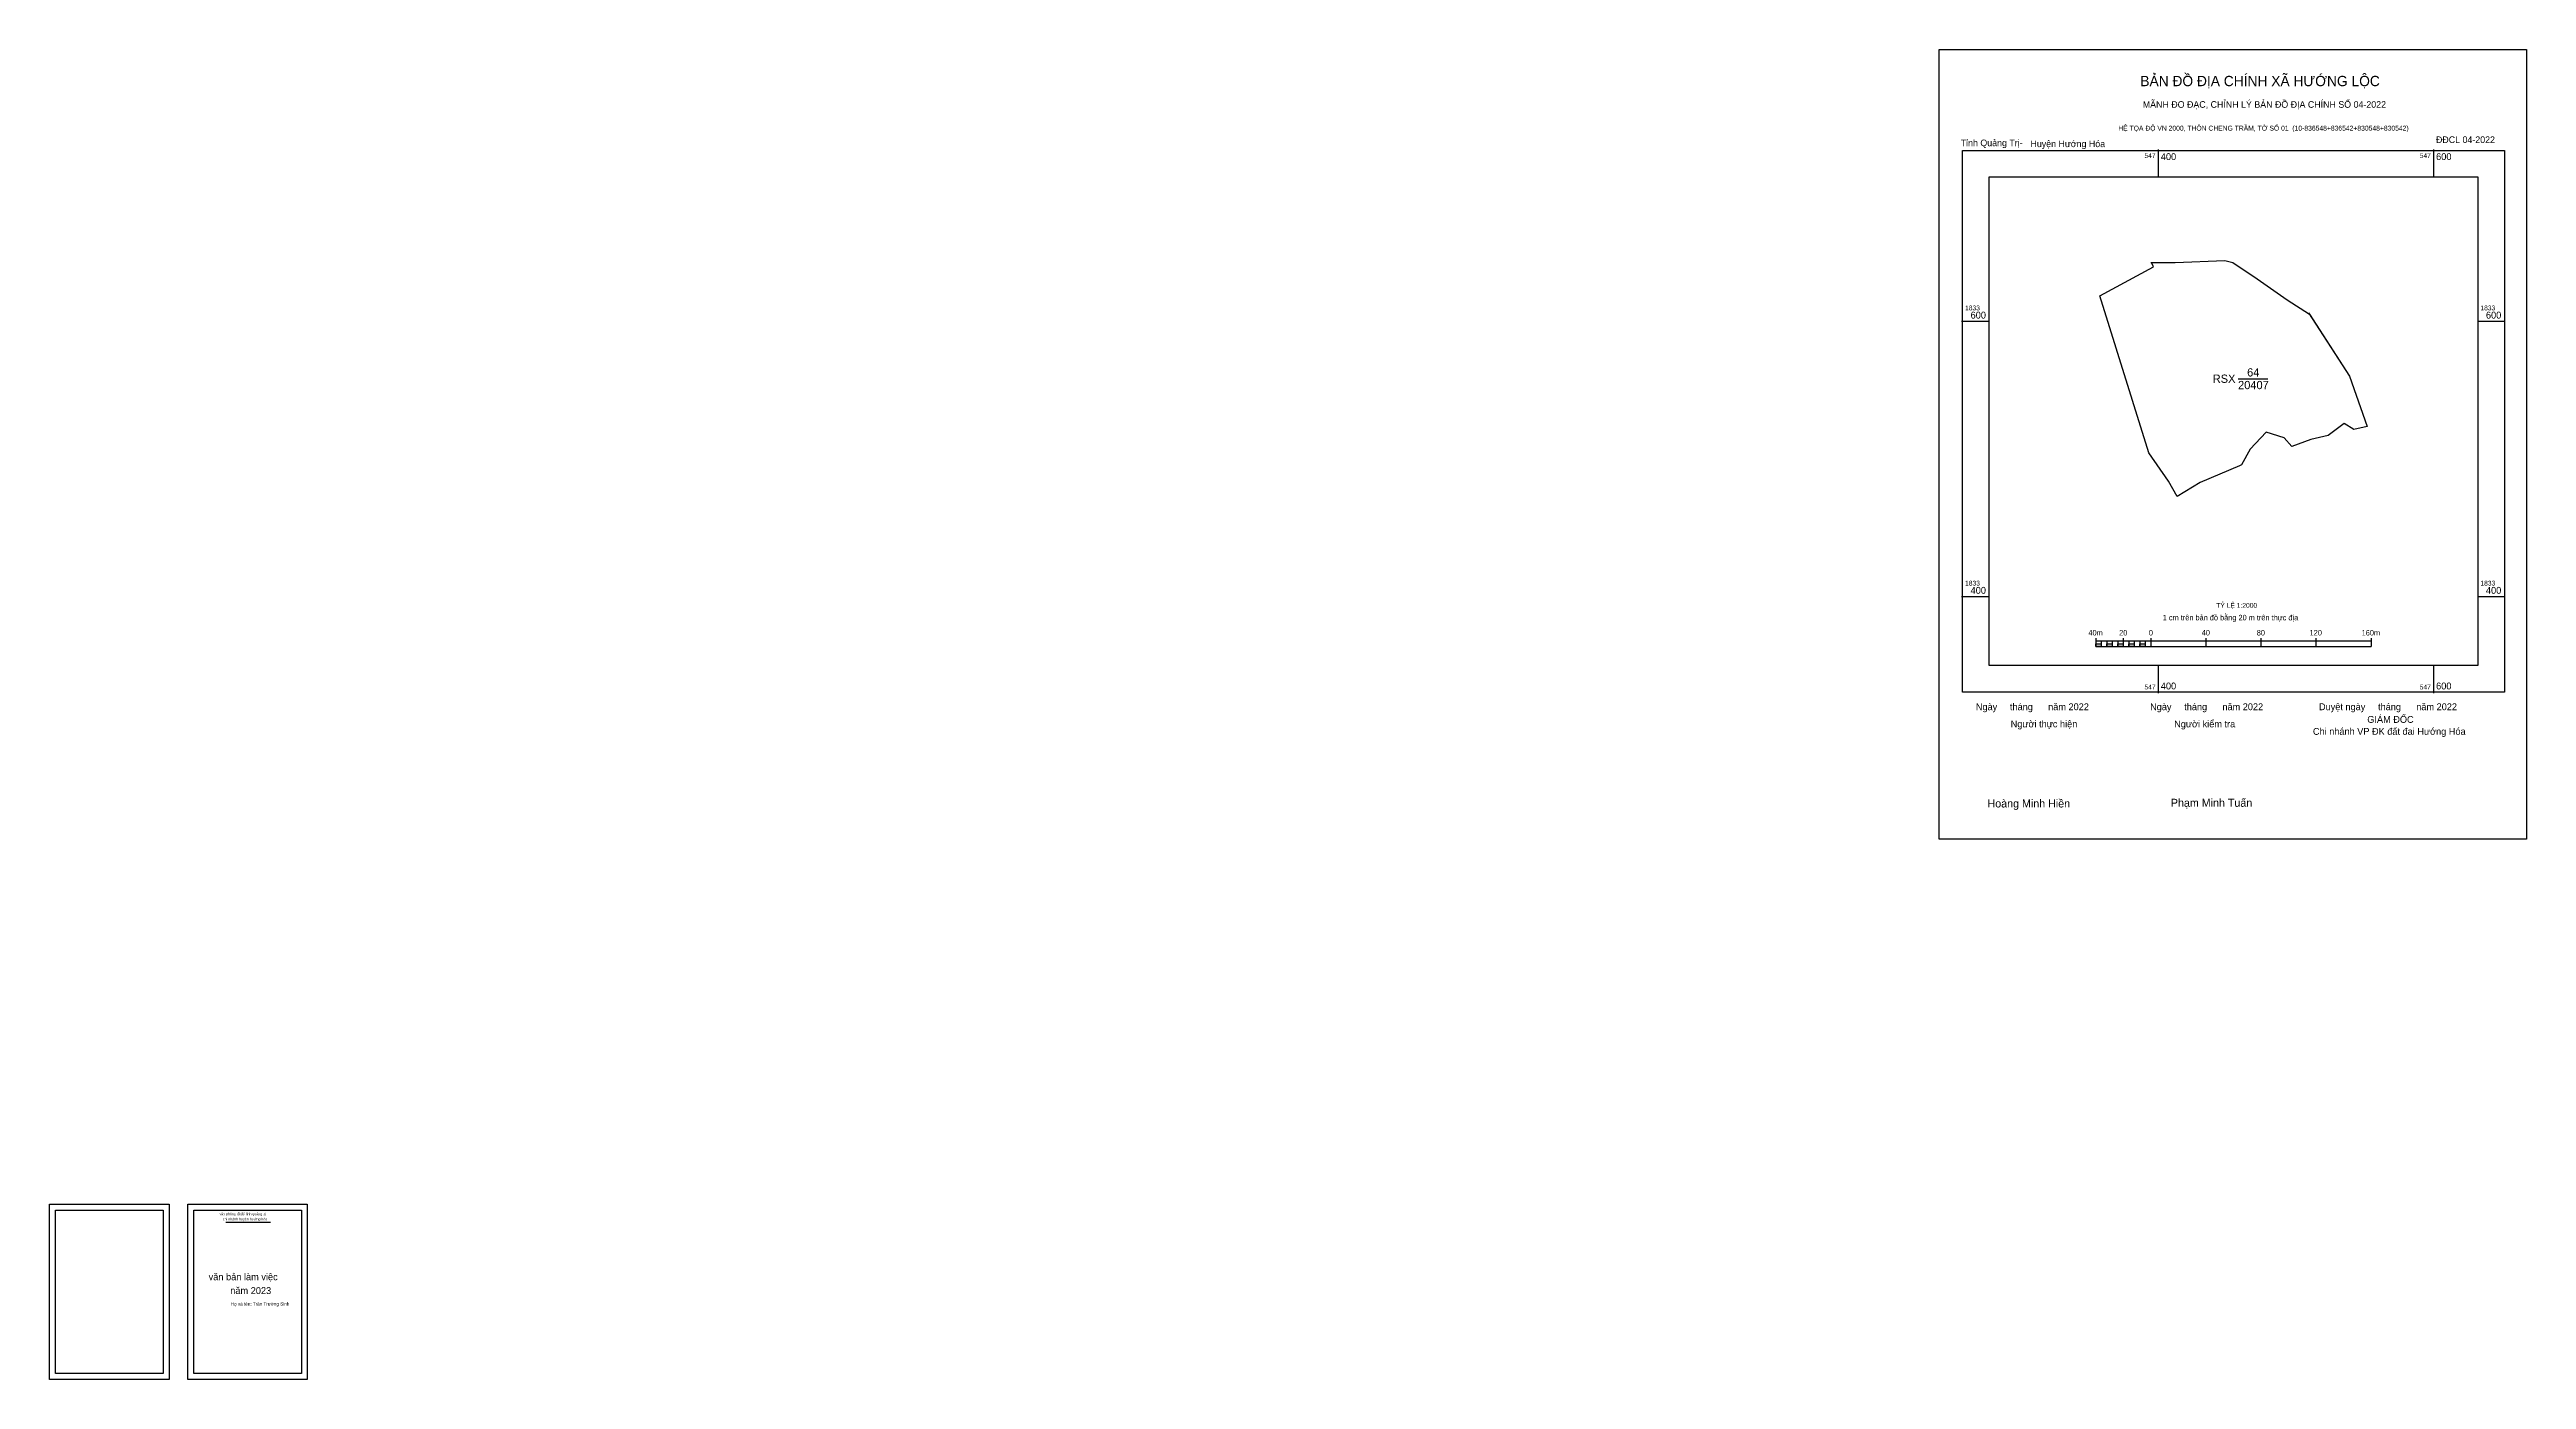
# Model space of a CAD drawing. Extents: x 545595 to 547668, y 1831233 to 1833798.
# Drawn here: x 545868 to 547668, y 1832831 to 1833798 of the extents above; entities that cross this region are included whole.
import ezdxf

# ---------------------------------------------------------------- set-up
doc = ezdxf.new("R2010")
doc.units = 0
for name, color, linetype in [('hsktNoiDung', 7, 'Continuous'), ('Level 10', 7, 'Continuous'), ('Level 12', 7, 'Continuous'), ('Level 13', 7, 'Continuous'), ('Level 15', 7, 'Continuous'), ('Level 29', 7, 'Continuous'), ('Level 30', 7, 'Continuous'), ('Level 55', 7, 'Continuous'), ('Level 6', 7, 'Continuous'), ('Level 62', 7, 'Continuous'), ('Level 63', 7, 'Continuous'), ('Level 9', 7, 'Continuous')]:
    doc.layers.add(name, color=color, linetype=linetype)

msp = doc.modelspace()

# ---------------------------------------------------------------- texts
at = {"layer": 'hsktNoiDung'}
for s, height, p in [('văn phòng đkđđ tỉnh quảng trị', 1.864, (545991.6, 1832950.4)), ('chi nhánh huyện hướng hóa', 1.864, (545994, 1832946.6)), ('văn bản làm việc', 5, (545983.7, 1832903.1)), ('năm 2023', 5, (545999.4, 1832893.1))]:
    msp.add_text(s, height=height, dxfattribs=at).set_placement(p)
at = {"layer": 'Level 13'}
for s, p in [('RSX', (547439.7, 1833555.3)), ('20407', (547458.1, 1833550.7)), ('64', (547464.7, 1833559.9))]:
    msp.add_text(s, height=6, dxfattribs=at).set_placement(p)
at = {"layer": 'Level 30'}
msp.add_text('Họ và tên: Trần Trường Sinh', height=2.4, dxfattribs=at).set_placement((545999.8, 1832884.7))
at = {"layer": 'Level 6'}
msp.add_text('TỶ LỆ 1:2000', height=3.516, dxfattribs=at).set_placement((547442.3, 1833391.8))
at = {"layer": 'Level 63'}
for s, height, p in [('BẢN ĐỒ ĐỊA CHÍNH XÃ HƯỚNG LỘC', 7.487, (547387.1, 1833770.9)), ('MÃNH ĐO ĐẠC, CHỈNH LÝ BẢN ĐỒ ĐỊA CHÍNH SỐ 04-2022', 4.804, (547388.9, 1833755.2)), ('HỆ TỌA ĐỘ VN 2000, THÔN CHENG TRẦM, TỜ SỐ 01  (10-836548+836542+830548+830542)', 3.556, (547371.1, 1833738.6)), ('547', 3.5, (547390.1, 1833718.7)), ('400', 5, (547402, 1833717.2)), ('547', 3.5, (547590.1, 1833718.7)), ('600', 5, (547602, 1833717.2)), ('1833', 3.5, (547259.8, 1833608)), ('1833', 3.5, (547634.2, 1833608)), ('600', 5, (547263.8, 1833602)), ('600', 5, (547638.2, 1833602)), ('1833', 3.5, (547259.8, 1833408)), ('400', 5, (547263.8, 1833402)), ('1833', 3.5, (547634.2, 1833408)), ('400', 5, (547638.2, 1833402)), ('1 cm trên bản đồ bằng 20 m trên thực địa', 4, (547403.4, 1833382.7)), ('40m', 4, (547349.4, 1833371.7)), ('20', 4, (547371.7, 1833371.7)), ('0', 4, (547393.3, 1833371.7)), ('40', 4, (547431.7, 1833371.7)), ('80', 4, (547471.7, 1833371.7)), ('120', 4, (547510.1, 1833371.7)), ('160m', 4, (547547.9, 1833371.7)), ('Ngày     tháng      năm 2022', 4.977, (547267.6, 1833317.4)), ('547', 3.5, (547390.1, 1833332.5)), ('Ngày     tháng      năm 2022', 4.977, (547394.2, 1833317.4)), ('400', 5, (547402, 1833332.5)), ('Duyệt ngày     tháng      năm 2022', 4.977, (547516.9, 1833317.4)), ('547', 3.5, (547590.1, 1833332.5)), ('600', 5, (547602, 1833332.5)), ('Người thực hiện', 4.977, (547292.9, 1833304.9)), ('Người kiểm tra', 4.977, (547411.7, 1833304.9)), ('Chi nhánh VP ĐK đất đai Hướng Hóa', 4.977, (547512.5, 1833299.5)), ('GIÁM ĐỐC', 4.98, (547552, 1833308.2)), ('Hoàng Minh Hiền', 5.805, (547276.1, 1833246.7)), ('Phạm Minh Tuấn', 5.805, (547409.3, 1833247.2))]:
    msp.add_text(s, height=height, dxfattribs=at).set_placement(p)
at = {"layer": 'Level 9'}
for s, p in [('Tỉnh Quảng Trị-', (547256.6, 1833727.3)), ('Huyện Hướng Hóa', (547307.3, 1833726.6)), ('ĐĐCL 04-2022', (547601.9, 1833729.6))]:
    msp.add_text(s, height=4.804, dxfattribs=at).set_placement(p)

# ---------------------------------------------------------------- linework, layer by layer
at = {"layer": 'hsktNoiDung'}
for points in [[(545868.1, 1832958.3), (545955, 1832958.3), (545955, 1832831), (545868.1, 1832831)], [(545872.4, 1832954), (545950.7, 1832954), (545950.7, 1832835.3), (545872.4, 1832835.3)], [(545968.6, 1832958.3), (546055.4, 1832958.3), (546055.4, 1832831), (545968.6, 1832831)], [(545972.9, 1832954), (546051.1, 1832954), (546051.1, 1832835.3), (545972.9, 1832835.3)]]:
    msp.add_lwpolyline(points, close=True, dxfattribs=at)
at = {"layer": 'Level 10'}
msp.add_lwpolyline([(547454.2, 1833642.8), (547472, 1833631), (547493.7, 1833615.7), (547510.1, 1833605.2), (547539, 1833560.1), (547551.8, 1833523.5), (547542.3, 1833521.3), (547535.2, 1833525.8), (547523.6, 1833517), (547511, 1833514.1), (547497.2, 1833509.1), (547491.5, 1833515.4), (547478.5, 1833519.4), (547466.9, 1833507.2), (547460.7, 1833495.6), (547459.1, 1833494.9), (547430.5, 1833482.8), (547413.8, 1833472.6), (547407.5, 1833483.8), (547393.4, 1833504.5), (547357.6, 1833618.6), (547396.6, 1833639.6), (547395.3, 1833642.7), (547412.5, 1833642.7), (547448.4, 1833644.1)], close=True, dxfattribs=at)
at = {"layer": 'Level 12'}
msp.add_lwpolyline([(547394.8, 1833642.7), (547395.3, 1833642.7)], dxfattribs=at)
at = {"layer": 'Level 13'}
msp.add_line((547458.1, 1833558.3), (547479.8, 1833558.3), dxfattribs=at)
at = {"layer": 'Level 15'}
msp.add_lwpolyline([(547240.9, 1833797.5), (547667.6, 1833797.5), (547667.6, 1833223.7), (547240.9, 1833223.7)], close=True, dxfattribs=at)
at = {"layer": 'Level 29'}
msp.add_lwpolyline([(547509.4, 1833606.2), (547539, 1833560.1), (547551.8, 1833523.5)], dxfattribs=at)
at = {"layer": 'Level 55'}
msp.add_line((545996.2, 1832945.3), (546028.7, 1832945.3), dxfattribs=at)
at = {"layer": 'Level 62'}
msp.add_lwpolyline([(547277.2, 1833704.9), (547632.2, 1833704.9), (547632.2, 1833349.8), (547277.2, 1833349.8)], close=True, dxfattribs=at)
at = {"layer": 'Level 63'}
for p, q in [((547400, 1833724.9), (547400, 1833704.9)), ((547600, 1833724.9), (547600, 1833704.9)), ((547257.2, 1833600), (547277.2, 1833600)), ((547632.2, 1833600), (547652.2, 1833600)), ((547257.2, 1833400), (547277.2, 1833400)), ((547632.2, 1833400), (547652.2, 1833400)), ((547354.7, 1833369.7), (547354.7, 1833363.7)), ((547354.7, 1833367.7), (547554.7, 1833367.7)), ((547354.7, 1833363.7), (547554.7, 1833363.7)), ((547358.7, 1833367.7), (547358.7, 1833363.7)), ((547362.7, 1833367.7), (547362.7, 1833363.7)), ((547366.7, 1833367.7), (547366.7, 1833363.7)), ((547370.7, 1833367.7), (547370.7, 1833363.7)), ((547374.7, 1833369.7), (547374.7, 1833363.7)), ((547374.7, 1833367.7), (547374.7, 1833363.7)), ((547378.7, 1833367.7), (547378.7, 1833363.7)), ((547382.7, 1833367.7), (547382.7, 1833363.7)), ((547386.7, 1833367.7), (547386.7, 1833363.7)), ((547390.7, 1833367.7), (547390.7, 1833363.7)), ((547394.7, 1833369.7), (547394.7, 1833363.7)), ((547394.7, 1833367.7), (547394.7, 1833363.7)), ((547434.7, 1833369.7), (547434.7, 1833363.7)), ((547474.7, 1833369.7), (547474.7, 1833363.7)), ((547514.7, 1833369.7), (547514.7, 1833363.7)), ((547554.7, 1833369.7), (547554.7, 1833363.7)), ((547400, 1833349.8), (547400, 1833329.8)), ((547600, 1833349.8), (547600, 1833329.8))]:
    msp.add_line(p, q, dxfattribs=at)
for points in [[(547257.8, 1833724.2), (547651.6, 1833724.2), (547651.6, 1833330.5), (547257.8, 1833330.5)], [(547354.7, 1833365.7), (547358.7, 1833365.7), (547358.7, 1833363.7), (547354.7, 1833363.7)], [(547354.7, 1833365.7), (547358.7, 1833365.7), (547358.7, 1833363.7), (547354.7, 1833363.7)], [(547362.7, 1833365.7), (547366.7, 1833365.7), (547366.7, 1833363.7), (547362.7, 1833363.7)], [(547370.7, 1833365.7), (547374.7, 1833365.7), (547374.7, 1833363.7), (547370.7, 1833363.7)], [(547378.7, 1833365.7), (547382.7, 1833365.7), (547382.7, 1833363.7), (547378.7, 1833363.7)], [(547386.7, 1833365.7), (547390.7, 1833365.7), (547390.7, 1833363.7), (547386.7, 1833363.7)]]:
    msp.add_lwpolyline(points, close=True, dxfattribs=at)

msp.set_redraw_order([(e.dxf.handle, doc.entitydb.next_handle()) for e in msp.query("TEXT MTEXT ATTDEF DIMENSION ARC_DIMENSION")])  # texts and dimensions are drawn at this point

doc.saveas('drawing.dxf')
